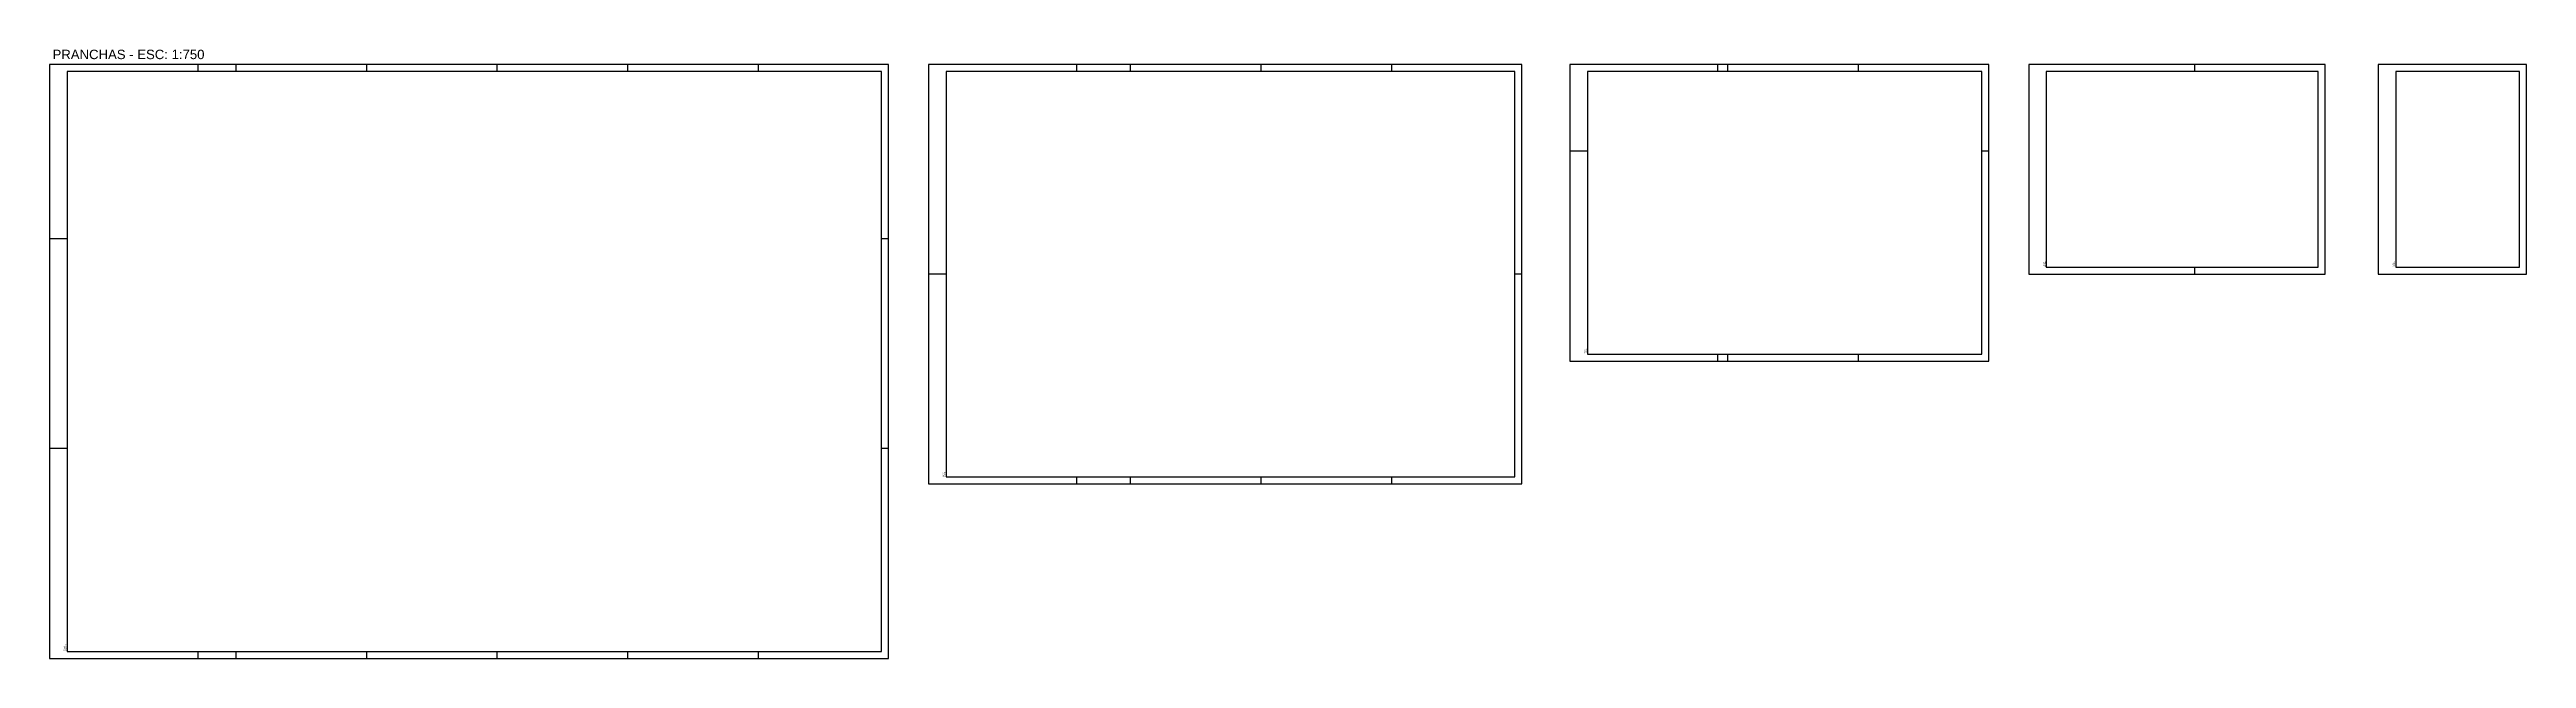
# Model space of a CAD drawing. Header units: millimetres. Extents: x 0 to 687901, y 0 to 346525.
# Drawn here: x 5320 to 268547, y 174359 to 239010 of the extents above; entities that cross this region are included whole.
import ezdxf

# ---------------------------------------------------------------- set-up
doc = ezdxf.new("R2010")
doc.units = ezdxf.units.MM
for name, color, linetype in [('ARQ_Prancha', 7, 'Continuous'), ('ARQ_Prancha lin_grossa', 111, 'Continuous'), ('ARQ_Texto', 7, 'Continuous')]:
    doc.layers.add(name, color=color, linetype=linetype)
doc.styles.add('ARIAL', font='arial.ttf')
doc.styles.add('DES-ROMANS', font='arial.ttf')

msp = doc.modelspace()

# ---------------------------------------------------------------- linework, layer by layer
at = {"layer": 'ARQ_Prancha'}
for p, q in [((21070, 237434), (21070, 236684)), ((25120, 237434), (25120, 236684)), ((38995, 237434), (38995, 236684)), ((52870, 237434), (52870, 236684)), ((66745, 237434), (66745, 236684)), ((80620, 237434), (80620, 236684)), ((114473, 237434), (114473, 236684)), ((120173, 237434), (120173, 236684)), ((134048, 237434), (134048, 236684)), ((147923, 237434), (147923, 236684)), ((161798, 237434), (161048, 237434)), ((182625, 236684), (182625, 237434)), ((183675, 236684), (183675, 237434)), ((197550, 236684), (197550, 237434)), ((211425, 237434), (210675, 237434)), ((233271, 237434), (233271, 236684)), ((168750, 228209), (166875, 228209)), ((211425, 228209), (210675, 228209)), ((7195, 218909), (5320, 218909)), ((94495, 218909), (93745, 218909)), ((233271, 215909), (233271, 215159)), ((100598, 215159), (98723, 215159)), ((161798, 215159), (161048, 215159)), ((182625, 205934), (182625, 206684)), ((183675, 205934), (183675, 206684)), ((197550, 205934), (197550, 206684)), ((7195, 196634), (5320, 196634)), ((94495, 196634), (93745, 196634)), ((114473, 193634), (114473, 192884)), ((120173, 193634), (120173, 192884)), ((134048, 193634), (134048, 192884)), ((147923, 193634), (147923, 192884)), ((21070, 175109), (21070, 174359)), ((25120, 175109), (25120, 174359)), ((38995, 175109), (38995, 174359)), ((52870, 175109), (52870, 174359)), ((66745, 175109), (66745, 174359)), ((80620, 175109), (80620, 174359))]:
    msp.add_line(p, q, dxfattribs=at)
for points in [[(5320, 174359), (94495, 174359), (94495, 237434), (5320, 237434)], [(98723, 192884), (161798, 192884), (161798, 237434), (98723, 237434)], [(166875, 205934), (211425, 205934), (211425, 237434), (166875, 237434)], [(215646, 215159), (247146, 215159), (247146, 237434), (215646, 237434)], [(252797, 215159), (268547, 215159), (268547, 237434), (252797, 237434)]]:
    msp.add_lwpolyline(points, close=True, dxfattribs=at)
at = {"layer": 'ARQ_Prancha lin_grossa'}
for points in [[(93745, 175109), (93745, 236684), (7195, 236684), (7195, 175109), (93745, 175109)], [(161048, 193634), (161048, 236684), (100598, 236684), (100598, 193634), (161048, 193634)], [(210675, 206684), (210675, 236684), (168750, 236684), (168750, 206684), (210675, 206684)], [(246396, 215909), (246396, 236684), (217521, 236684), (217521, 215909), (246396, 215909)], [(267797, 215909), (267797, 236684), (254672, 236684), (254672, 215909), (267797, 215909)]]:
    msp.add_lwpolyline(points, close=True, dxfattribs=at)

# ---------------------------------------------------------------- texts
at = {"layer": 'ARQ_Prancha', "style": 'DES-ROMANS'}
for s, p in [('ISO A3', (217272, 215929)), ('297x420', (217440, 215929)), ('ISO A4', (254423, 215929)), ('210x297', (254592, 215929)), ('ISO A2', (168501, 206704)), ('420x594', (168669, 206704)), ('ISO A1', (100349, 193654)), ('594x841', (100518, 193654)), ('ISO A0', (6946, 175129)), ('841x1189', (7115, 175129))]:
    msp.add_text(s, height=112.5, rotation=90, dxfattribs=at).set_placement(p)
at = {"layer": 'ARQ_Texto', "style": 'ARIAL'}
msp.add_text('PRANCHAS - ESC: 1:750', height=1000, dxfattribs=at).set_placement((5639, 237995))

doc.saveas('drawing.dxf')
